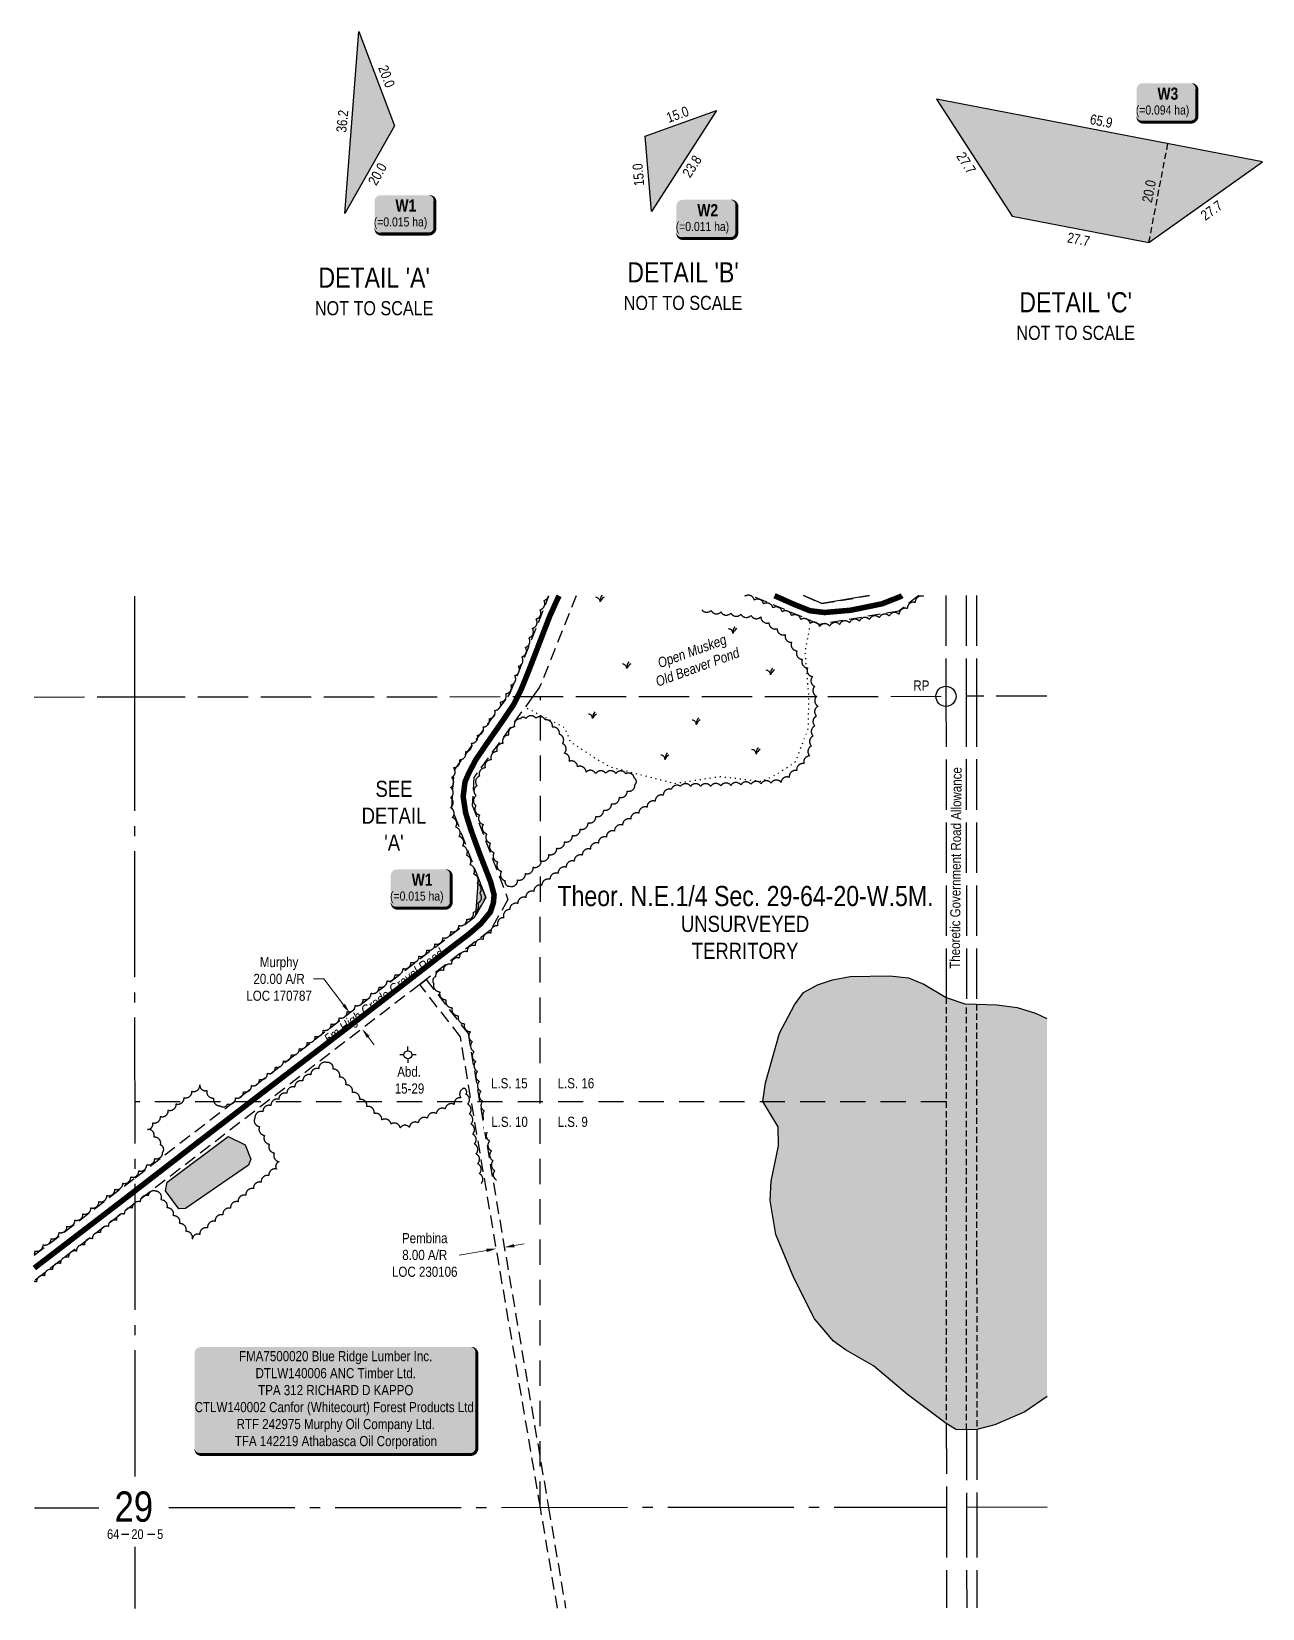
# Model space of a CAD drawing. Extents: x 500677 to 504341, y 6046153 to 6048335.
# Drawn here: x 500677 to 501898, y 6046524 to 6048088 of the extents above; entities that cross this region are included whole.
import ezdxf
from ezdxf.enums import TextEntityAlignment as Align

# ---------------------------------------------------------------- set-up
doc = ezdxf.new("R2010")
doc.units = 0
doc.header["$LTSCALE"] = 5
for name, pattern in [('0', [1, 1, 0]), ('foc-ACCESSROAD', [3.75, 2.5, -1.25]), ('foc-LSD', [8, 5, -3]), ('foc-QUARTERLINE', [33, 25, -3, 2, -3]), ('foc-TIELINE', [1.875, 1.25, -0.625]), ('foc-TOPO', [1, 0.2, -0.8]), ('foc-TRAV', [1.875, 1.25, -0.625]), ('foc-UNSURVEYED', [12.5, 10, -2.5])]:
    doc.linetypes.add(name, pattern=pattern)
for name, color, linetype in [('10', 1, 'Continuous'), ('35', 37, 'Continuous'), ('9', 3, 'Continuous'), ('AS-ROADS', 254, 'Continuous'), ('AS-SURFACE IMPACT', 7, 'Continuous'), ('C-AR', 13, 'foc-ACCESSROAD'), ('C-RW', 13, 'Continuous'), ('C-SYMBOL', 7, 'Continuous'), ('DETAIL-T', 7, 'Continuous'), ('F-AR', 190, 'foc-ACCESSROAD'), ('F-WS-S', 190, 'Continuous'), ('L-QSEC', 8, 'foc-QUARTERLINE'), ('L-ROAD-T', 7, 'Continuous'), ('L-SECLBL', 7, 'Continuous'), ('L-SECTION-LSD', 7, 'foc-LSD'), ('L-UNS-T', 3, 'Continuous'), ('L-USEC', 7, 'foc-UNSURVEYED'), ('L-WATER-DASH', 7, 'foc-TRAV'), ('P-TEMP-BLOCKS', 250, 'Continuous'), ('P-TEMP-H', 41, 'Continuous'), ('P-TEMP_WORKSPACE', 46, 'Continuous'), ('R- CONC', 8, 'Continuous'), ('T-BUSH', 110, '0'), ('T-GENERAL', 48, 'foc-TOPO'), ('T-LOW-AREA', 48, 'foc-TOPO'), ('T-TIE', 201, 'foc-TIELINE'), ('T-WATER', 160, 'Continuous'), ('T-WATER-H', 133, 'Continuous')]:
    doc.layers.add(name, color=color, linetype=linetype)
for name, color, linetype, lineweight in [('AS-GENERAL', 48, 'Continuous', 18), ('C-AR-T', 13, 'Continuous', 9), ('F-AR-T', 190, 'Continuous', 9), ('P-TEMP-T', 46, 'Continuous', 18), ('T-TIE-T', 201, 'Continuous', 18)]:
    doc.layers.add(name, color=color, linetype=linetype, lineweight=lineweight)
doc.styles.add('100L', font='ARIALN.TTF', dxfattribs={"height": 11})
doc.styles.add('175L', font='ARIALN.TTF', dxfattribs={"height": 20})
doc.styles.add('80', font='ARIALN.TTF', dxfattribs={"height": 10})
doc.styles.add('80CG', font='ARIALN.TTF', dxfattribs={"height": 10})
doc.styles.add('80L', font='ARIALN.TTF', dxfattribs={"height": 10})
doc.styles.add('80LS', font='ARIALNI.TTF', dxfattribs={"height": 10})
doc.styles.add('BOLD', font='ARIALNB.TTF')
doc.styles.add('SIMPLEX', font='ARIALN.TTF')
doc.dimstyles.new('Compass 5 000', dxfattribs={"dimscale": 5, "dimtxt": 9, "dimasz": 2, "dimexe": 0.2, "dimexo": 0.0625, "dimgap": 0.5, "dimtad": 0, "dimtih": 1, "dimtoh": 1, "dimzin": 0, "dimdsep": 46, "dimtxsty": '80CG', "dimcen": 0.1, "dimse1": 1, "dimse2": 1, "dimclrd": 256, "dimclrt": 256, "dimaunit": 1, "dimadec": 4, "dimazin": 0, "dimtfac": 0.06, "dimtofl": 0, "dimtmove": 0, "dimatfit": 1, "dimfxl": 0.2, "dimtolj": 1, "dimtzin": 0, "dimlwd": -1, "dimarcsym": 0})

msp = doc.modelspace()

# ---------------------------------------------------------------- texts
at = {"layer": 'AS-GENERAL', "style": '80LS'}
msp.add_text('5m High Grade Gravel Road', height=9.994779900000024, rotation=37.44159898921105, dxfattribs=at).set_placement((501027.1078141924, 6047130.552606517), align=Align.MIDDLE)
at = {"layer": 'AS-GENERAL', "insert": (501285.9945689178, 6047462.277615381), "char_height": 9.99477990000002, "attachment_point": 1, "rotation": 19.999999999999996, "style": '80LS'}
msp.add_mtext_dynamic_manual_height_columns('\\pi11.241;Open Muskeg\\P\\pi2.9916;Old Beaver Pond', width=92.6977268003975, gutter_width=50, heights=[0], dxfattribs=at)
at = {"layer": 'C-SYMBOL', "color": 3, "style": '175L'}
msp.add_text('Theor. N.E.1/4 Sec. 29-64-20-W.5M.', height=20.00000000000017, dxfattribs=at).set_placement((501384.824013208, 6047214.722292936), align=Align.BOTTOM_CENTER)
at = {"layer": 'DETAIL-T', "color": 3, "attachment_point": 5, "style": '80CG'}
for s, insert, char_height, width in [("DETAIL 'A'\\P{\\H0.7x;NOT TO SCALE}", (501016.4795819903, 6047830.26083413), 19.98948, 116.9133688845839), ("DETAIL 'B'\\P{\\H0.7x;NOT TO SCALE}", (501322.861828504, 6047835.502960113), 19.98948, 116.9133688845839), ("DETAIL 'C'\\P{\\H0.7x;NOT TO SCALE}", (501712.3801793822, 6047805.820317187), 19.98948, 116.9133688845839), ("SEE\\PDETAIL\\P'A'", (501036.0906636735, 6047310.369161075), 15.99158399999999, 63.60265290957705)]:
    msp.add_mtext(s, dxfattribs=dict(at, insert=insert, char_height=char_height, width=width))
at = {"layer": 'F-WS-S', "insert": (501044.6128280777, 6047061.484424753), "char_height": 9.994720000000079, "attachment_point": 1, "style": '80L'}
msp.add_mtext_dynamic_manual_height_columns('\\pi-5.2399;Abd.\\P\\pi-7.7216;15-29', width=12.09349697967991, gutter_width=50, heights=[0], dxfattribs=at)
at = {"layer": 'L-ROAD-T', "style": '80L'}
msp.add_text('Theoretic Government Road Allowance', height=10.00000000000008, rotation=89.47936951678804, dxfattribs=at).set_placement((501593.4023508424, 6047258.561889878), align=Align.MIDDLE_CENTER)
at = {"layer": 'L-UNS-T', "color": 3, "insert": (501384.4643058003, 6047189.623152144), "char_height": 16.00000000000009, "attachment_point": 5, "style": '80L'}
msp.add_mtext_dynamic_manual_height_columns('UNSURVEYED TERRITORY', width=126.4137517053206, gutter_width=47.5, heights=[0], dxfattribs=at)
at = {"layer": 'P-TEMP-T', "style": '80L'}
for s, height, rotation, p in [('20.0', 9.994739999999998, 290.6853999999968, (501028.8437320564, 6048043.615806431)), ('36.2', 9.994739999999998, 84.51459273189016, (500984.8405826383, 6047999.169107575)), ('15.0', 9.99474, 19.83110000001122, (501317.4423911797, 6048005.884270558)), ('65.9', 9.99474, 349.1440000000094, (501737.7972626486, 6047999.312354024)), ('23.8', 9.99474, 57.27260000000428, (501331.7315684011, 6047954.465468845)), ('27.7', 9.99474, 302.8510000000062, (501603.8352851372, 6047957.769940638)), ('20.0', 9.994739999999998, 60.3471000000088, (501019.6916076944, 6047946.75825765)), ('15.0', 9.99474, 94.71419999999911, (501278.5253674934, 6047946.062328436)), ('27.7', 9.99474, 35.43089999999128, (501847.165807303, 6047910.753368151)), ('27.7', 9.99474, 349.1440000000094, (501715.2921604952, 6047882.014648962))]:
    msp.add_text(s, height=height, rotation=rotation, dxfattribs=at).set_placement(p, align=Align.MIDDLE)
at = {"layer": 'T-TIE-T', "style": '80L'}
msp.add_text('20.0', height=9.99474, rotation=79.14400000000103, dxfattribs=at).set_placement((501785.1237477091, 6047929.684057083), align=Align.MIDDLE)

# ---------------------------------------------------------------- blocks, each defined once
blk = doc.blocks.new('L-SECLBL')
at = {"layer": '9', "color": 7}
for p, q in [((-5.082139060913505, -27.83004804289613), (-12.28857354467345, -27.83004804289613)), ((20.70431141927111, -27.83004804289613), (13.49787693551116, -27.83004804289613))]:
    blk.add_line(p, q, dxfattribs=at)
at = {"layer": '10', "color": 2, "style": 'SIMPLEX'}
blk.add_attdef('SEC', text='', height=30, dxfattribs=at).set_placement((0, 0), align=Align.MIDDLE)
at = {"layer": '10', "color": 5, "style": '80L'}
blk.add_attdef('TWP', text='', height=9.5, dxfattribs=at).set_placement((-14.43410290347765, -27.36845155570791), align=Align.MIDDLE_RIGHT)
blk.add_attdef('RGE', text='', height=9.5, dxfattribs=at).set_placement((3.622123863462547, -27.36845155570791), align=Align.MIDDLE_CENTER)
blk.add_attdef('MER', text='', height=9.5, dxfattribs=at).set_placement((23.16775162027989, -27.36845155570791), align=Align.MIDDLE_LEFT)
blk = doc.blocks.new('MUSK')
at = {"layer": 'T-GENERAL', "linetype": 'Continuous'}
for centre, radius, start, end in [((-0.8552348174525832, 0.03298255978506859), 0.8558705756317162, 357.7914540072421, 88.28967234471662), ((1.858568947667663, 0.152382358736304), 1.864805329382717, 140.7320444713587, 184.6871443744655), ((1.91339640212027, -0.8037464017165803), 2.075353962563724, 122.4427060075816, 157.2145420303476)]:
    blk.add_arc(centre, radius, start, end, dxfattribs=at)
blk = doc.blocks.new('*D378')
at = {"layer": 'C-AR-T', "transparency": 16777216}
for p, q in [((500966.4355179891, 6047148.444264454), (500956.4355179891, 6047148.444264453)), ((500986.1367570097, 6047122.801438883), (500966.4355179891, 6047148.444264454)), ((501010.5071191275, 6047091.081355479), (501016.5995606971, 6047083.151528511))]:
    blk.add_line(p, q, dxfattribs=at)
for points in [[(500987.4583948371, 6047123.81684581), (500984.8151191818, 6047121.786031954), (500992.2291985792, 6047114.871611916)], [(501011.828756955, 6047092.096762407), (501009.1854812996, 6047090.06594855), (501004.4146775585, 6047099.011182445)]]:
    blk.add_solid(points, dxfattribs=at)
at = {"layer": 'C-AR-T', "transparency": 16777216, "insert": (500922.1346994345, 6047148.444264454), "char_height": 10, "attachment_point": 5, "style": '80CG'}
blk.add_mtext('\\A1;Murphy\\P20.00 A/R\\PLOC 170787', dxfattribs=at)
blk = doc.blocks.new('*D380')
at = {"layer": 'F-AR-T', "transparency": 16777216}
for p, q in [((501155.4580696813, 6046883.947972255), (501165.3166214899, 6046885.623966359)), ((501127.8519495245, 6046879.254818987), (501100.9397326788, 6046874.679632119))]:
    blk.add_line(p, q, dxfattribs=at)
for points in [[(501155.1787373305, 6046885.591064224), (501155.7374020321, 6046882.304880287), (501145.5995178727, 6046882.27197815)], [(501127.5726171737, 6046880.897910956), (501128.1312818753, 6046877.611727019), (501137.7105013331, 6046880.930813092)]]:
    blk.add_solid(points, dxfattribs=at)
at = {"layer": 'F-AR-T', "transparency": 16777216, "insert": (501066.6389141247, 6046874.679632119), "char_height": 10, "attachment_point": 5, "style": '80CG'}
blk.add_mtext('\\A1;Pembina\\P8.00 A/R\\PLOC 230106', dxfattribs=at)
blk = doc.blocks.new('Gabd')
for p, q in [((-0.8077887898243716, 0), (-1.615577579648743, 0)), ((0, 0.8077887898252811), (0, 1.615577579648743)), ((1.615577579648743, 0), (0.8077887898243716, 0)), ((0, -0.8077887898252811), (0, -1.615577579648743))]:
    blk.add_line(p, q)
blk.add_circle((0, 0), 0.8)
blk = doc.blocks.new('*U381')
h = blk.add_hatch(color=255)
edge = h.paths.add_edge_path()
edge.add_line((-134, -54), (134, -54))
edge.add_arc((134, -48), 6, 270, 360)
edge.add_line((140, -48), (140, 46.5))
edge.add_arc((134, 46.5), 6, 0, 90)
edge.add_line((134, 52.5), (-134, 52.5))
edge.add_arc((-134, 46.5), 6, 90, 180)
edge.add_line((-140, 46.5), (-140, -48))
edge.add_arc((-134, -48), 6, 180, 270)
at = {"color": 44, "flags": 128}
blk.add_lwpolyline([(-134, -54, 3, 3, 0), (134, -54, 3, 3, 0.414213562373095), (140, -48, 3, 3, 0), (140, 46.5, 3, 0, 0.414213562373095), (134, 52.5, 0, 0, 0), (-134, 52.5, 0, 0, 0.414213562373095), (-140, 46.5, 0, 0, 0), (-140, -48, 0, 3, 0.414213562373095)], format="xyseb", close=True, dxfattribs=at)
at = {"color": 44, "style": '80'}
blk.add_attdef('ENTER_TEXT_001', (-35.98567530695772, -4.996589358799454), '', height=10, dxfattribs=at)
blk = doc.blocks.new('RP')
at = {"layer": '35', "color": 3}
blk.add_circle((0, 0), 10, dxfattribs=at)
at = {"layer": '35', "color": 3, "style": '80'}
blk.add_attdef('RP_001', (-32.36089367917796, 5.754369554757101), '', height=10, dxfattribs=at)
blk = doc.blocks.new('*U392')
h = blk.add_hatch(color=191)
edge = h.paths.add_edge_path()
edge.add_line((-23.99999999999998, -20), (23.99999999999998, -20))
edge.add_arc((23.99999999999998, -14), 6, 270, 360)
edge.add_line((29.99999999999998, -14), (29.99999999999998, 12.5))
edge.add_arc((23.99999999999998, 12.5), 6, 0, 90)
edge.add_line((23.99999999999998, 18.5), (-23.99999999999998, 18.5))
edge.add_arc((-23.99999999999998, 12.5), 6, 90, 180)
edge.add_line((-29.99999999999998, 12.5), (-29.99999999999998, -14))
edge.add_arc((-23.99999999999998, -14), 6, 180, 270)
at = {"color": 250, "flags": 128}
blk.add_lwpolyline([(-23.99999999999998, -20, 3, 3, 0), (23.99999999999998, -20, 3, 3, 0.414213562373095), (29.99999999999998, -14, 3, 3, 0), (29.99999999999998, 12.5, 3, 0, 0.414213562373095), (23.99999999999998, 18.5, 0, 0, 0), (-23.99999999999998, 18.5, 0, 0, 0.414213562373095), (-29.99999999999998, 12.5, 0, 0, 0), (-29.99999999999998, -14, 0, 3, 0.414213562373095)], format="xyseb", close=True, dxfattribs=at)
at = {"flags": 128}
blk.add_lwpolyline([(-20.16566830477005, -11.32167553424303, 0, 7.499999999999999, 0), (-3.398394867633905e-15, 0, 0, 0, 0)], format="xyseb", dxfattribs=at)
at = {"color": 250}
for tag, p, height, style in [('TEMP_AREA_W1_001', (-9.212824010914055, 2.244292974654144), 12, 'BOLD'), ('ENTER_TEXT_001', (-30.65893587994544, -12.47010782646594), 9, '80')]:
    blk.add_attdef(tag, p, '', height=height, dxfattribs=dict(at, style=style))

# ---------------------------------------------------------------- dimensions: what is measured, and where the dimension line sits
at = {"layer": 'C-AR-T'}
dim = msp.add_linear_dim(base=(500992.2291985792, 6047114.871611916), p1=(501005.2496065153, 6047099.652653678), p2=(500993.064127536, 6047115.513083149), angle=127.53487063444275, text='Murphy\\P20.00 A/R\\PLOC 170787', dimstyle='Compass 5 000', dxfattribs=at)
dim.commit()
dim.dimension.update_dxf_attribs({"geometry": '*D378', "text_midpoint": (500922.1346994345, 6047148.444264454), "dimtype": 161})
at = {"layer": 'F-AR-T'}
dim = msp.add_linear_dim(base=(501137.7105013331, 6046880.930813092), p1=(501128.3110549241, 6046983.966373856), p2=(501120.4220383844, 6046982.625208798), angle=189.64827293579273, text='Pembina\\P8.00 A/R\\PLOC 230106', dimstyle='Compass 5 000', dxfattribs=at)
dim.commit()
dim.dimension.update_dxf_attribs({"geometry": '*D380', "text_midpoint": (501066.6389141247, 6046874.679632119), "dimtype": 161})

# ---------------------------------------------------------------- hatches: boundary and pattern name
at = {"layer": 'P-TEMP-H'}
h = msp.add_hatch(color=256, dxfattribs=at)
h.dxf.hatch_style = 1
h.paths.add_polyline_path([(501036.6748951937, 6047994.580451789), (500987.2265267005, 6047907.722282224), (501001.3698585232, 6048088.084661063)])
h = msp.add_hatch(color=256, dxfattribs=at)
h.dxf.hatch_style = 1
h.paths.add_polyline_path([(501649.3124158697, 6047904.844637616), (501785.036739549, 6047878.816403287), (501897.7065692076, 6047958.978073137), (501574.311363381, 6048020.996479083)])
h = msp.add_hatch(color=256, dxfattribs=at)
h.dxf.hatch_style = 1
h.paths.add_polyline_path([(501285.4059793669, 6047984.237228861), (501355.9211316773, 6048009.667473668), (501291.5666130068, 6047909.530263649)])
h = msp.add_hatch(color=256, dxfattribs=at)
h.dxf.hatch_style = 1
h.paths.add_polyline_path([(501127.1393164347, 6047229.101122175), (501117.249642736, 6047211.729488263), (501120.0783091005, 6047247.801964031)])
at = {"layer": 'T-WATER-H'}
h = msp.add_hatch(color=256, dxfattribs=at)
h.dxf.hatch_style = 1
h.paths.add_polyline_path([(501683.9956502846, 6046734.505151219), (501683.8190963268, 6047109.079977972), (501672.5404971619, 6047114.679897995), (501654.3301642684, 6047120.233142825), (501634.0255098366, 6047122.887021333), (501614.0414459125, 6047123.454174603), (501602.3441644634, 6047123.785966145), (501583.8614142953, 6047129.954018336), (501561.8814069204, 6047143.36210371), (501546.5365080897, 6047149.534189019), (501527.9814590231, 6047151.491358781), (501488.6633001731, 6047150.736002779), (501471.1314117612, 6047147.494077369), (501456.3073255417, 6047142.657293065), (501442.4634151294, 6047134.962209642), (501433.5141692323, 6047122.6556492), (501418.7414052247, 6047094.752902234), (501404.6711299889, 6047045.44465904), (501402.0553832078, 6047026.975001195), (501417.4102919973, 6047001.701850055), (501417.4824543793, 6046982.839554009), (501410.1544911244, 6046947.776163314), (501409.2023220548, 6046928.767851236), (501414.9534157559, 6046895.055951803), (501432.649292963, 6046852.166924166), (501453.2441964548, 6046811.45828592), (501472.0711491941, 6046789.370918402), (501484.0923280251, 6046780.669867826), (501511.9593824351, 6046764.819694224), (501545.6451150187, 6046736.217135559), (501584.0611599954, 6046707.523109411), (501594.1373057748, 6046701.278955254), (501614.2391941592, 6046701.609870432), (501632.2302368068, 6046706.166208788), (501662.1032714119, 6046718.978195101)])
h = msp.add_hatch(color=256, dxfattribs=at)
h.dxf.hatch_style = 1
h.paths.add_polyline_path([(500811.1982588024, 6046946.930967253), (500871.7317642369, 6046992.145231408), (500888.4416345192, 6046984.110661459), (500894.2742508865, 6046969.774432693), (500891.7520512869, 6046963.945386014), (500829.326776979, 6046920.779162328), (500822.5482761745, 6046920.621624952), (500809.3064899289, 6046938.423730576)])

# ---------------------------------------------------------------- linework, layer by layer
at = {"layer": 'AS-ROADS', "flags": 128}
for points, const_width in [([(500679.3145498856, 6046861.725983275), (500767.6180000002, 6046929.338000005), (500839.8190000003, 6046985.135000025), (500917.7880000002, 6047044.939000017), (500997.989, 6047106.249999996), (501072.7640000003, 6047164.117000001), (501089.53, 6047176.994000021), (501110.967, 6047193.415999996), (501122.3420000002, 6047203.351000001), (501131.749, 6047214.873), (501134.6980000002, 6047223.711000025), (501135.4510000002, 6047231.794000021), (501132.089, 6047244.546000021), (501121.071, 6047272.765000004), (501112.6050000002, 6047295.859000025), (501107.2260000003, 6047313.137), (501104.772, 6047329.281000005), (501106.6000000015, 6047343.998000001), (501110.2700000003, 6047352.394000021), (501116.8520000002, 6047365.075), (501125.8940000013, 6047378.601), (501144.4050000003, 6047405.151), (501154.8710000002, 6047420.703), (501162.148, 6047435.221), (501168.934, 6047451.831000021), (501190.6030000002, 6047508.119000025), (501198.9660000002, 6047526.607000017), (501199.9830667413, 6047528.426603498)], 5.497128945000029), ([(500679.3145498857, 6046861.725983276), (500767.6180000002, 6046929.338000005), (500839.8190000002, 6046985.135000025), (500917.7880000002, 6047044.939000018), (500997.989, 6047106.249999997), (501072.7640000002, 6047164.117000001), (501089.53, 6047176.994000022), (501110.967, 6047193.415999997), (501122.3420000002, 6047203.351000002), (501131.749, 6047214.873), (501134.6980000001, 6047223.711000025), (501135.4510000002, 6047231.794000022), (501132.089, 6047244.546000021), (501121.071, 6047272.765000004), (501112.6050000002, 6047295.859000025), (501107.2260000002, 6047313.137), (501104.772, 6047329.281000005), (501106.6000000014, 6047343.998000002), (501110.2700000002, 6047352.394000021), (501116.8520000002, 6047365.075), (501125.8940000013, 6047378.601), (501144.4050000002, 6047405.151), (501154.8710000002, 6047420.703), (501162.148, 6047435.221), (501168.934, 6047451.831000021), (501190.6030000002, 6047508.119000025), (501198.9660000002, 6047526.607000018), (501199.9830667408, 6047528.426603498)], 5.497128945000031), ([(501413.6134143614, 6047528.589622133), (501432.4890000002, 6047520.195000025), (501448.865, 6047513.63000002), (501463.3590000002, 6047511.906000002), (501489.1480000002, 6047514.146), (501520.1350000002, 6047520.489), (501538.802, 6047527.77200002), (501540.1306559613, 6047528.686165852)], 5.497128945000031), ([(501413.6134143609, 6047528.589622133), (501432.4890000002, 6047520.195000025), (501448.865, 6047513.63000002), (501463.3590000002, 6047511.906000001), (501489.1480000002, 6047514.146), (501520.1350000002, 6047520.489), (501538.802, 6047527.77200002), (501540.1306559613, 6047528.686165852)], 5.497128945000029)]:
    msp.add_lwpolyline(points, dxfattribs=dict(at, const_width=const_width))
at = {"layer": 'C-AR'}
for points in [[(500679.3107975994, 6046874.45650928), (500779.2360652115, 6046951.23018222), (501116.434695324, 6047210.297998355), (501127.1393164347, 6047229.101122175), (501093.6322543566, 6047317.84345585), (501095.7064439637, 6047355.334450277), (501149.0814049199, 6047428.421919481), (501151.1238153981, 6047431.227158924), (501158.5601914358, 6047449.885938213), (501189.8589221879, 6047528.418877889)], [(500679.3107975993, 6046874.456509278), (500779.2360652115, 6046951.230182221), (501116.434695324, 6047210.297998355), (501127.1393164346, 6047229.101122176), (501093.6322543566, 6047317.843455851), (501095.7064439636, 6047355.334450278), (501149.0814049199, 6047428.421919481), (501151.123815398, 6047431.227158925), (501158.5601914357, 6047449.885938213), (501189.8589221879, 6047528.418877889)], [(501216.7685945639, 6047528.439412324), (501180.6051694584, 6047437.69995297), (501173.8495323556, 6047428.440456875), (501115.3410792241, 6047348.322616592), (501113.8271614704, 6047320.954588397), (501149.1651975934, 6047227.36354274), (501131.8182203281, 6047196.894616393), (501068.129284537, 6047147.960889593), (501061.7836482861, 6047143.086364524), (500779.2433521572, 6046926.017619037), (500679.3182286582, 6046849.244869751)], [(501216.7685945639, 6047528.439412324), (501180.6051694584, 6047437.69995297), (501173.8495323556, 6047428.440456875), (501115.3410792241, 6047348.322616592), (501113.8271614705, 6047320.954588397), (501149.1651975935, 6047227.363542739), (501131.8182203282, 6047196.894616393), (501068.1292845371, 6047147.960889593), (501061.7836482861, 6047143.086364524), (500779.2433521572, 6046926.017619037), (500679.3182286582, 6046849.244869752)], [(501556.8814378189, 6047528.698948164), (501537.035090698, 6047513.218212016), (501458.2581037803, 6047500.142607185), (501391.0140717683, 6047528.572376858)], [(501556.8814378196, 6047528.698948164), (501537.035090698, 6047513.218212015), (501458.2581037803, 6047500.142607184), (501391.0140717676, 6047528.572376858)], [(501442.2607512922, 6047528.611482557), (501460.7037600014, 6047520.814065676), (501507.9839356953, 6047528.661635093)], [(501442.2607512918, 6047528.611482557), (501460.7037600015, 6047520.814065676), (501507.9839356953, 6047528.661635093)]]:
    msp.add_lwpolyline(points, dxfattribs=at)
at = {"layer": 'C-RW'}
msp.add_lwpolyline([(501507.983935728, 6047528.661635093), (501460.7037600015, 6047520.814065658), (501442.2607512577, 6047528.611482557)], dxfattribs=at)
at = {"layer": 'F-AR'}
msp.add_lwpolyline([(501198.3137827394, 6046524.449672645), (501181.3278116739, 6046624.364569276), (501102.0068547444, 6047090.947213582), (501061.7831828211, 6047143.087865444), (501068.1280049791, 6047147.962990758), (501109.5616327162, 6047094.254915852), (501189.4434770817, 6046624.370988172), (501206.4295195157, 6046524.455834315)], dxfattribs=at)
at = {"layer": 'L-QSEC'}
for p, q in [((500779.0949029672, 6047428.157291663), (500779.0694970273, 6047528.105409638)), ((500779.3232493686, 6046655.148691508), (500779.095, 6047428.157999996)), ((500679.3846186259, 6046624.001077276), (500743.2602290381, 6046624.049717279)), ((500812.8085868063, 6046624.102676997), (501584.1000000003, 6046624.689999999)), ((501604.2258021354, 6046624.704361971), (501684.0473757001, 6046624.765110194)), ((500779.3619352804, 6046524.13159392), (500779.343893631, 6046585.233024361))]:
    msp.add_line(p, q, dxfattribs=at)
at = {"layer": 'L-SECTION-LSD', "flags": 128}
for points in [[(501181.0732589131, 6046624.938918949), (501181.4081578303, 6047428.464373833)], [(501583.927639943, 6047026.730736085), (500778.5707589129, 6047026.672918947)]]:
    msp.add_lwpolyline(points, dxfattribs=at)
at = {"layer": 'L-USEC'}
for p, q in [((501583.6879229037, 6047528.719403859), (501583.73565152, 6047428.771462796)), ((501603.7940961992, 6047528.734746628), (501603.8418250939, 6047428.786222322)), ((501613.8519803113, 6047528.742421673), (501613.8997092172, 6047428.793873807)), ((501583.73565152, 6047428.771462796), (501583.8783521713, 6047129.943686013)), ((501683.6683757753, 6047428.846949995), (501603.8418250937, 6047428.786222322)), ((501603.8418250938, 6047428.786222322), (501603.9874955779, 6047123.739353316)), ((501613.8997092173, 6047428.793873808), (501614.0455195931, 6047123.454059054)), ((501584.0800782796, 6046707.511385813), (501584.1196283659, 6046624.690009373)), ((501604.1891560846, 6046701.444427759), (501604.2258021337, 6046624.704361971)), ((501614.2469639176, 6046701.611838169), (501614.2836862557, 6046624.712016528)), ((501584.1196283659, 6046624.690009373), (501584.1673795697, 6046524.694767936)), ((501604.2258021337, 6046624.704361971), (501604.2735556063, 6046524.704369359)), ((501614.2836862555, 6046624.712016527), (501614.3314410901, 6046524.70917232))]:
    msp.add_line(p, q, dxfattribs=at)
at = {"layer": 'L-USEC', "flags": 128}
msp.add_lwpolyline([(500679.1476181471, 6047428.081702035), (500779.095, 6047428.157999996)], dxfattribs=at)
at = {"layer": 'L-USEC'}
msp.add_lwpolyline([(500779.0949029672, 6047428.157291663), (500779.0949029672, 6047428.157291663), (500779.0949029672, 6047428.157291663), (501583.7214126933, 6047428.771456001)], dxfattribs=at)
at = {"layer": 'L-WATER-DASH'}
for p, q in [((501583.8614142953, 6047129.954018336), (501584.0800782796, 6046707.511385813)), ((501604.1891560846, 6046701.444427759), (501603.9874955779, 6047123.739353316)), ((501614.0455195931, 6047123.454059054), (501614.2469639176, 6046701.611838169))]:
    msp.add_line(p, q, dxfattribs=at)
at = {"layer": 'P-TEMP_WORKSPACE', "flags": 128}
for points in [[(501036.6748951937, 6047994.580451789), (500987.2265267005, 6047907.722282224), (501001.3698585232, 6048088.084661063), (501036.6748951937, 6047994.580451793)], [(501127.1393164347, 6047229.101122175), (501117.249642736, 6047211.729488263), (501120.0783091005, 6047247.801964031), (501127.1393164346, 6047229.101122176)]]:
    msp.add_lwpolyline(points, dxfattribs=at)
for points in [[(501649.3124158697, 6047904.844637616), (501785.036739549, 6047878.816403287), (501897.7065692076, 6047958.978073137), (501574.311363381, 6048020.996479083)], [(501285.4059793669, 6047984.237228861), (501355.9211316773, 6048009.667473668), (501291.5666130068, 6047909.530263649)]]:
    msp.add_lwpolyline(points, close=True, dxfattribs=at)
at = {"layer": 'T-BUSH', "flags": 128}
for points in [[(500679.3104845527, 6046875.518594811, 0.138571750267824), (500680.0758375986, 6046878.746934623, 0.52056705), (500688.0114273021, 6046884.823285605, 0.52056705), (500695.9230592867, 6046890.930779749, 0.52056705), (500703.8312751586, 6046897.042714531, 0.52056705), (500711.7394910301, 6046903.154649328, 0.52056705), (500719.6477069021, 6046909.266584122, 0.52056705), (500727.5559227737, 6046915.378518923, 0.52056705), (500735.4641386453, 6046921.490453742, 0.52056705), (500743.3723545172, 6046927.602388516, 0.52056705), (500751.2805703889, 6046933.714323338, 0.52056705), (500759.1887862604, 6046939.826258115, 0.52056705), (500767.0970021323, 6046945.93819293, 0.52056705), (500775.0052180038, 6046952.050127711, 0.52056705), (500782.9134338758, 6046958.162062529, 0.52056705), (500790.8216497475, 6046964.273997304, 0.52056705), (500798.7298656189, 6046970.385932107, 0.52056705), (500806.6380814909, 6046976.497866905, 0.52056705), (500804.4875145106, 6046983.877038133, 0.52056705), (500798.1559190105, 6046991.608747656, 0.52056705), (500791.7361167427, 6046999.269150019, 0.52056705), (500796.6636847769, 6047005.802427981, 0.52056705), (500804.4649799138, 6047012.050261182, 0.52056705), (500812.2662750507, 6047018.298094361, 0.52056705), (500820.0675701876, 6047024.545927519, 0.52056705), (500827.8688653243, 6047030.793760698, 0.52056705), (500835.6701604612, 6047037.041593875, 0.52056705), (500843.4714555981, 6047043.289427076, 0.52056705), (500850.6001143383, 6047037.860129371, 0.52056705), (500857.2035290538, 6047030.367538654, 0.52056705), (500863.6135634861, 6047022.698960958, 0.52056705), (500871.0451643936, 6047024.410485629, 0.52056705), (500878.9556801487, 6047030.519443476, 0.52056705), (500886.8661959043, 6047036.628401304, 0.52056705), (500894.7767116597, 6047042.737359106, 0.52056705), (500902.6872274148, 6047048.846316934, 0.52056705), (500910.5977431705, 6047054.95527476, 0.52056705), (500918.5082589258, 6047061.064232607, 0.52056705), (500926.418774681, 6047067.173190438, 0.52056705), (500934.3292904363, 6047073.282148245, 0.52056705), (500942.2398061919, 6047079.391106074, 0.52056705), (500950.1503219473, 6047085.500063899, 0.52056705), (500958.0608377025, 6047091.609021728, 0.52056705), (500965.971353458, 6047097.717979574, 0.52056705), (500973.8818692134, 6047103.826937403, 0.52056705), (500981.7923849685, 6047109.935895207, 0.52056705), (500989.702900724, 6047116.044853032, 0.52056705), (500997.6134164796, 6047122.153810858, 0.52056705), (501005.5239322349, 6047128.262768706, 0.52056705), (501013.4364051333, 6047134.369190876, 0.52056705), (501021.3500122615, 6047140.474143577, 0.52056705), (501029.2636193896, 6047146.579096274, 0.52056705), (501037.1772265176, 6047152.684048973, 0.52056705), (501045.0908336458, 6047158.789001678, 0.52056705), (501053.0044407739, 6047164.893954377, 0.52056705), (501060.918047902, 6047170.998907077, 0.52056705), (501068.8316550303, 6047177.103859778, 0.52056705), (501076.7452621584, 6047183.208812474, 0.52056705), (501084.6588692866, 6047189.313765176, 0.52056705), (501092.5724764147, 6047195.418717878, 0.52056705), (501100.4860835428, 6047201.523670578, 0.52056705), (501108.3996906709, 6047207.6286233, 0.52056705), (501115.0472944597, 6047214.827052881, 0.52056705), (501119.3768324658, 6047223.761445079, 0.52056705), (501121.316984774, 6047233.514074805, 0.52056705), (501118.678613326, 6047243.077300451, 0.52056705), (501115.0927531004, 6047252.406675098, 0.52056705), (501111.5068928748, 6047261.736049784, 0.52056705), (501107.9210326493, 6047271.065424434, 0.52056705), (501104.3351724236, 6047280.394799103, 0.52056705), (501100.749312198, 6047289.724173769, 0.52056705), (501097.2713206779, 6047299.094055424, 0.52056705), (501094.0369685378, 6047308.533938735, 0.52056705), (501092.2571073467, 6047318.368963865, 0.52056705), (501092.2902532093, 6047328.358100151, 0.52056705), (501092.3845583176, 6047338.352435116, 0.52056705), (501093.1038454246, 6047348.3166059, 0.52056705), (501095.1515037559, 6047358.080388232, 0.52056705), (501101.3458177276, 6047365.924245675, 0.52056705), (501107.2187838501, 6047374.009590907, 0.52056705), (501113.0299249204, 6047382.141396658, 0.52056705), (501118.8410659907, 6047390.273202384, 0.52056705), (501124.6522070607, 6047398.405008132, 0.52056705), (501130.463348131, 6047406.536813901, 0.52056705), (501136.11788129, 6047414.776295692, 0.52056705), (501141.6301163493, 6047423.113614782, 0.52056705), (501147.1423514087, 6047431.450933886, 0.52056705), (501152.2494362101, 6047439.998933216, 0.52056705), (501155.9090560492, 6047449.299621792, 0.52056705), (501159.5225111062, 6047458.617909966, 0.52056705), (501162.9832713073, 6047467.994410576, 0.52056705), (501166.4440315083, 6047477.370911209, 0.52056705), (501169.9047917103, 6047486.747411839, 0.52056705), (501173.3655519103, 6047496.123912469, 0.52056705), (501177.0993002614, 6047505.39323514, 0.52056705), (501180.9422499356, 6047514.619684261, 0.52056705), (501184.7851996094, 6047523.846133344, 0.289006245197436), (501189.4175619527, 6047528.418541094, 0.289006245197436)], [(501561.168806507, 6047528.702219801, 0.02944870701664075), (501561.1618186401, 6047527.984247144, 0.52056705), (501553.2661008677, 6047521.856175167, 0.52056705), (501545.3703830951, 6047515.728103195, 0.52056705), (501537.2550469315, 6047510.100547973, 0.52056705), (501527.3992507287, 6047508.439552348, 0.52056705), (501517.5434545257, 6047506.778556732, 0.52056705), (501507.6876583227, 6047505.117561107, 0.52056705), (501497.8318621196, 6047503.45656551, 0.52056705), (501487.9760659166, 6047501.795569886, 0.52056705), (501478.1202697136, 6047500.134574261, 0.52056705), (501468.2644735106, 6047498.473578623, 0.52056705), (501458.3779293192, 6047498.036302334, 0.52056705), (501448.9484701422, 6047501.097191458, 0.52056705), (501439.7274510547, 6047504.953152065, 0.52056705), (501430.506431967, 6047508.809112679, 0.52056705), (501421.2854128793, 6047512.66507329, 0.52056705), (501412.0643937913, 6047516.521033902, 0.52056705), (501402.8433747036, 6047520.376994533, 0.52056705), (501393.6223556161, 6047524.23295512, 0.52056705), (501384.4013365284, 6047528.088915751, 0.0202660865226877), (501384.2764872481, 6047528.567235493, 0.0202660865226877)], [(501341.5239665892, 6047514.511964738, 0.4468141633440005), (501350.5972722755, 6047513.978941583, 0.52056705), (501360.4667210149, 6047512.432427769, 0.52056705), (501370.3984459624, 6047511.311506354, 0.52056705), (501380.3301709096, 6047510.190584936, 0.52056705), (501390.2618958571, 6047509.069663526, 0.52056705), (501400.0724357647, 6047507.63782274, 0.52056705), (501408.1431041061, 6047501.742066829, 0.52056705), (501416.2137724476, 6047495.846310936, 0.52056705), (501424.2844407891, 6047489.950555022, 0.52056705), (501430.524924943, 6047482.345224716, 0.52056705), (501435.8576630825, 6047473.891969174, 0.52056705), (501441.1904012217, 6047465.43871364, 0.52056705), (501446.5231393615, 6047456.985458104, 0.52056705), (501451.4249690985, 6047448.359454717, 0.52056705), (501453.4082294622, 6047438.563419626, 0.52056705), (501455.3914898255, 6047428.767384553, 0.52056705), (501456.9128552574, 6047418.963856487, 0.52056705), (501455.2483821124, 6047409.108646961, 0.52056705), (501453.583908969, 6047399.253437451, 0.52056705), (501451.9194358227, 6047389.398227969, 0.52056705), (501450.2549626781, 6047379.54301844, 0.52056705), (501448.5904895343, 6047369.687808958, 0.52056705), (501442.9685346279, 6047361.96484236, 0.52056705), (501435.6535688195, 6047355.154049419, 0.52056705), (501428.3386030124, 6047348.343256499, 0.52056705), (501420.1999283564, 6047343.435040098, 0.52056705), (501410.2278675335, 6047342.761520836, 0.52056705), (501400.2558067103, 6047342.088001557, 0.52056705), (501390.27781672, 6047341.512523988, 0.52056705), (501380.2972660051, 6047340.979389196, 0.52056705), (501370.3167152908, 6047340.446254429, 0.52056705), (501360.3361645759, 6047339.91311966, 0.52056705), (501350.3518988908, 6047339.519176292, 0.52056705), (501340.3571189909, 6047339.519176292, 0.52056705), (501330.3623390906, 6047339.519176292, 0.52056705), (501320.3675591908, 6047339.519176292, 0.52056705), (501311.3458665914, 6047336.543266607, 0.52056705), (501303.2819459431, 6047330.638284915, 0.52056705), (501295.2180252946, 6047324.733303182, 0.52056705), (501287.1541046458, 6047318.828321471, 0.52056705), (501279.0901839975, 6047312.923339774, 0.52056705), (501271.0262633488, 6047307.018358041, 0.52056705), (501262.9623427005, 6047301.113376333, 0.52056705), (501254.9308025842, 6047295.164647526, 0.52056705), (501246.9278352803, 6047289.177315911, 0.52056705), (501238.9248679761, 6047283.189984322, 0.52056705), (501230.921900672, 6047277.202652731, 0.52056705), (501222.9189333678, 6047271.215321144, 0.52056705), (501214.9159660636, 6047265.227989552, 0.52056705), (501206.9129987594, 6047259.240657981, 0.52056705), (501198.9100314552, 6047253.253326391, 0.52056705), (501190.9070641508, 6047247.2659948, 0.52056705), (501182.9040968466, 6047241.278663185, 0.52056705), (501174.9011295425, 6047235.291331596, 0.52056705), (501166.8981622384, 6047229.304000009, 0.52056705), (501158.8951949342, 6047223.316668418, 0.52056705), (501150.9428756923, 6047217.279021415, 0.52056705), (501145.0068239038, 6047209.23795624, 0.52056705), (501138.9956762948, 6047201.252862047, 0.52056705), (501132.346259593, 6047193.893030908, 0.52056705), (501124.4865942128, 6047187.718787175, 0.52056705), (501116.6269288327, 6047181.544543469, 0.52056705), (501108.767263452, 6047175.370299784, 0.52056705), (501100.9075980717, 6047169.196056077, 0.52056705), (501093.0479326918, 6047163.021812349, 0.52056705), (501085.1882673115, 6047156.847568641, 0.52056705), (501077.3286019313, 6047150.673324952, 0.52056705), (501075.6060979535, 6047143.727329394, 0.52056705), (501081.6924027189, 6047135.799371283, 0.52056705), (501087.7787074847, 6047127.871413189, 0.52056705), (501093.8650122501, 6047119.943455091, 0.52056705), (501099.9513170154, 6047112.015497019, 0.52056705), (501106.0376217808, 6047104.0875389, 0.52056705), (501112.1237941457, 6047096.159522631, 0.52056705), (501113.8472511266, 6047086.314456792, 0.52056705), (501115.5707081076, 6047076.469390983, 0.52056705), (501117.2941650884, 6047066.624325126, 0.52056705), (501119.0176220694, 6047056.77925929, 0.52056705), (501120.7410790503, 6047046.934193478, 0.52056705), (501122.4645360312, 6047037.089127644, 0.52056705), (501124.1879930121, 6047027.244061789, 0.52056705), (501125.9114499943, 6047017.398995951, 0.52056705), (501127.6349069739, 6047007.553930142, 0.52056705), (501129.3583639548, 6046997.708864286, 0.52056705), (501131.0818209358, 6046987.863798449, 0.52056705), (501132.8052779167, 6046978.018732617, 0.52056705), (501134.5287348976, 6046968.173666804, 0.52056705), (501136.2521918785, 6046958.328600944, 0.52056705), (501137.8639070913, 6046949.121848151)], [(501122.4949592909, 6046945.459542988, 0.5205670500404311), (501120.8326832375, 6046955.315123297, 0.52056705), (501119.1704071839, 6046965.170703624, 0.52056705), (501117.5081311305, 6046975.026283951, 0.52056705), (501115.8458550774, 6046984.881864275, 0.52056705), (501114.183579024, 6046994.737444602, 0.52056705), (501112.5213029719, 6047004.593024928, 0.52056705), (501110.8590269171, 6047014.448605251, 0.52056705), (501109.1967508637, 6047024.304185598, 0.52056705), (501107.5344748106, 6047034.159765924, 0.52056705), (501105.5865517178, 6047040.077265422, 0.52056705), (501102.5194175873, 6047030.564730852, 0.52056705), (501095.8855946888, 6047024.089209596, 0.52056705), (501086.9835523695, 6047019.545063055, 0.52056705), (501078.08151005, 6047015.000916508, 0.52056705), (501069.1794677305, 6047010.456769987, 0.52056705), (501060.277425411, 6047005.912623446, 0.52056705), (501051.3753830919, 6047001.368476883, 0.52056705), (501042.3555278928, 6047000.669331136, 0.52056705), (501033.1919761592, 6047004.659938218, 0.52056705), (501024.0284244259, 6047008.650545278, 0.52056705), (501016.4410755528, 6047014.993833414, 0.52056705), (501009.2645972606, 6047021.95039753, 0.52056705), (501002.0881189681, 6047028.906961666, 0.52056705), (500994.9116406753, 6047035.863525799, 0.52056705), (500988.3144516076, 6047043.345870662, 0.52056705), (500982.0837895781, 6047051.160886721, 0.52056705), (500975.8531275488, 6047058.975902773, 0.52056705), (500969.471328434, 6047065.547512564, 0.52056705), (500961.549914117, 6047059.452693415, 0.52056705), (500953.6284998005, 6047053.357874264, 0.52056705), (500945.7070854835, 6047047.263055115, 0.52056705), (500937.785671167, 6047041.168235984, 0.52056705), (500929.8642568502, 6047035.073416835, 0.52056705), (500921.9428425333, 6047028.978597684, 0.52056705), (500914.0214282168, 6047022.883778513, 0.52056705), (500906.1000138998, 6047016.78895936, 0.52056705), (500898.1785995833, 6047010.694140214, 0.52056705), (500902.7677893203, 6047002.048185543, 0.52056705), (500907.6702692699, 6046993.338345385, 0.52056705), (500912.5727492195, 6046984.628505201, 0.52056705), (500917.4752291694, 6046975.918665042, 0.52056705), (500922.3777091189, 6046967.208824888, 0.52056705), (500919.5848426506, 6046959.868832877, 0.52056705), (500911.9778799451, 6046953.385797788, 0.52056705), (500904.3709172393, 6046946.90276275, 0.52056705), (500896.7639545335, 6046940.419727664, 0.52056705), (500889.1569918275, 6046933.936692596, 0.52056705), (500881.5500291218, 6046927.453657556, 0.52056705), (500873.943066416, 6046920.970622473, 0.52056705), (500866.3361037105, 6046914.487587424, 0.52056705), (500858.7291410057, 6046908.004552344, 0.52056705), (500851.1221782987, 6046901.52151728, 0.52056705), (500843.5152155929, 6046895.038482213, 0.52056705), (500836.0668459835, 6046890.231465789, 0.52056705), (500829.8109228696, 6046898.026275037, 0.52056705), (500823.5549997555, 6046905.821084292, 0.52056705), (500817.2990766414, 6046913.61589354, 0.52056705), (500811.0431535274, 6046921.41070279, 0.52056705), (500804.9393890207, 6046929.309661656, 0.52056705), (500799.9371532656, 6046937.962595394, 0.52056705), (500792.3484387422, 6046933.491429242, 0.52056705), (500784.4371483083, 6046927.383474701, 0.52056705), (500776.5258578747, 6046921.275520124, 0.52056705), (500768.6145674413, 6046915.167565562, 0.52056705), (500760.7032770079, 6046909.059611002, 0.52056705), (500752.7919865742, 6046902.951656461, 0.52056705), (500744.8806961407, 6046896.843701877, 0.52056705), (500736.9694057069, 6046890.735747312, 0.52056705), (500729.0581152734, 6046884.627792771, 0.52056705), (500721.1468248398, 6046878.519838215, 0.52056705), (500713.2355344065, 6046872.411883633, 0.52056705), (500705.3242439729, 6046866.303929071, 0.52056705), (500697.4129535393, 6046860.195974529, 0.52056705), (500689.5016631057, 6046854.088019943, 0.52056705), (500681.590372672, 6046847.980065382, 0.09454318956063255), (500679.3185248291, 6046848.24003952, 0.09454318956063255)]]:
    msp.add_lwpolyline(points, format="xyb", dxfattribs=at)
msp.add_lwpolyline([(501161.5946334429, 6047406.534585658, 0.52056705), (501155.78592534, 6047398.401041817, 0.52056705), (501149.9772172366, 6047390.267497954, 0.52056705), (501144.1685091336, 6047382.133954112, 0.52056705), (501138.3598010302, 6047374.000410269, 0.52056705), (501132.5510929273, 6047365.866866446, 0.52056705), (501126.7423848239, 6047357.733322588, 0.52056705), (501120.9336767209, 6047349.599778748, 0.52056705), (501118.5214889038, 6047340.211434923, 0.52056705), (501117.6470828124, 6047330.25497778, 0.52056705), (501117.3974616575, 6047320.387626278, 0.52056705), (501121.0203359738, 6047311.072562832, 0.52056705), (501124.6432102902, 6047301.757499373, 0.52056705), (501128.2660846067, 6047292.442435929, 0.52056705), (501131.8889589232, 6047283.127372503, 0.52056705), (501135.5118332399, 6047273.812309043, 0.52056705), (501139.1347075563, 6047264.497245601, 0.52056705), (501142.7575818728, 6047255.182182176, 0.52056705), (501146.3804561893, 6047245.867118738, 0.52056705), (501151.0203664444, 6047240.388098381, 0.52056705), (501158.7823159433, 6047246.684745524, 0.52056705), (501166.5442654417, 6047252.981392642, 0.52056705), (501174.3062149403, 6047259.278039787, 0.52056705), (501182.0681644391, 6047265.574686926, 0.52056705), (501189.8301139374, 6047271.871334092, 0.52056705), (501197.5920634363, 6047278.167981213, 0.52056705), (501205.3540129348, 6047284.464628356, 0.52056705), (501213.1159624332, 6047290.761275497, 0.52056705), (501220.8779119321, 6047297.057922656, 0.52056705), (501228.6398614306, 6047303.354569802, 0.52056705), (501236.401810929, 6047309.65121692, 0.52056705), (501244.1637604279, 6047315.947864065, 0.52056705), (501251.9257099265, 6047322.244511208, 0.52056705), (501259.6876594248, 6047328.541158366, 0.52056705), (501267.4496089236, 6047334.837805511, 0.52056705), (501275.2115584222, 6047341.13445263, 0.52056705), (501274.5324746193, 6047347.667917309, 0.52056705), (501266.1786458392, 6047352.019285193, 0.52056705), (501256.1883136102, 6047352.317424779, 0.52056705), (501246.1985482299, 6047352.457589, 0.52056705), (501236.2106128032, 6047352.087763156, 0.52056705), (501226.7334015777, 6047353.632264226, 0.52056705), (501218.2570347959, 6047358.928190134, 0.52056705), (501209.7806680146, 6047364.224116066, 0.52056705), (501205.1496100887, 6047372.134414426, 0.52056705), (501203.3420833261, 6047381.964392673, 0.52056705), (501200.2284307387, 6047391.113834664, 0.52056705), (501193.2077083554, 6047398.227559602, 0.52056705), (501186.186985972, 6047405.341284538, 0.52056705), (501177.0112236173, 6047407.048789638, 0.52056705), (501167.0219986053, 6047406.715609641, 0.52056705)], format="xyb", close=True, dxfattribs=at)
at = {"layer": 'T-LOW-AREA', "flags": 128}
msp.add_lwpolyline([(501168.2775915511, 6047416.881851445), (501205.5415553914, 6047397.724223205), (501210.8650375523, 6047383.888127026), (501235.8852186301, 6047367.391264786), (501250.2584353857, 6047358.876700626), (501314.6720142965, 6047342.37983839), (501359.3888942908, 6047349.297886495), (501400.3793162081, 6047344.508432379), (501414.7525329641, 6047350.894308461), (501434.4492318807, 6047363.666154741), (501447.2256301953, 6047397.192051207), (501447.7578344613, 6047429.653697723), (501444.0315820277, 6047472.758408287), (501448.8226542795, 6047497.76983468)], dxfattribs=at)
at = {"layer": 'T-TIE', "flags": 128}
msp.add_lwpolyline([(501785.036739549, 6047878.816403287), (501803.860911699, 6047976.975118172)], dxfattribs=at)
at = {"layer": 'T-WATER'}
msp.add_lwpolyline([(501683.9956502842, 6046734.505151218), (501662.1032714119, 6046718.978195101), (501632.2302368068, 6046706.166208788), (501614.2391941592, 6046701.609870432), (501594.1373057748, 6046701.278955254), (501584.0611599954, 6046707.523109411), (501545.6451150187, 6046736.217135559), (501511.9593824351, 6046764.819694224), (501484.0923280251, 6046780.669867826), (501472.0711491941, 6046789.370918402), (501453.2441964548, 6046811.45828592), (501432.649292963, 6046852.166924166), (501414.9534157559, 6046895.055951803), (501409.2023220548, 6046928.767851236), (501410.1544911244, 6046947.776163314), (501417.4824543793, 6046982.839554009), (501417.4102919973, 6047001.701850055), (501402.0553832078, 6047026.975001195), (501404.6711299889, 6047045.44465904), (501418.7414052247, 6047094.752902234), (501433.5141692323, 6047122.6556492), (501442.4634151294, 6047134.962209642), (501456.3073255417, 6047142.657293065), (501471.1314117612, 6047147.494077369), (501488.6633001731, 6047150.736002779), (501527.9814590231, 6047151.491358781), (501546.5365080897, 6047149.534189019), (501561.8814069204, 6047143.36210371), (501583.8614142953, 6047129.954018336), (501602.3441644634, 6047123.785966145), (501614.0414459125, 6047123.454174603), (501634.0255098366, 6047122.887021333), (501654.3301642684, 6047120.233142825), (501672.5404971619, 6047114.679897995), (501683.8190963271, 6047109.079977971)], dxfattribs=at)
at = {"layer": 'T-WATER', "flags": 128}
msp.add_lwpolyline([(500811.1982588024, 6046946.93096728), (500871.7317642369, 6046992.145231447), (500888.4416345192, 6046984.110661497), (500894.2742508865, 6046969.774432719), (500891.7520512869, 6046963.945386028), (500829.326776979, 6046920.779162355), (500822.5482761745, 6046920.621624991), (500809.3064899289, 6046938.423730602)], close=True, dxfattribs=at)

# ---------------------------------------------------------------- block references
at = {"layer": 'AS-SURFACE IMPACT', "color": 3}
ref = msp.add_blockref('*U381', (500978.2987640515, 6046730.898266461), dxfattribs=at)
ref.add_attrib('ENTER_TEXT_001', 'FMA7500020 Blue Ridge Lumber Inc.', (500882.4665675986, 6046769.375983605), dxfattribs={"layer": '0', "color": 44, "height": 9.999999999999993, "style": '80'})
ref.add_attrib('ENTER_TEXT_002', 'DTLW140006 ANC Timber Ltd.', (500898.7796644607, 6046752.531963596), dxfattribs={"layer": '0', "color": 44, "height": 9.999999999999993, "style": '80'})
ref.add_attrib('ENTER_TEXT_003', 'TPA 312 RICHARD D KAPPO', (500901.3819836968, 6046735.687943587), dxfattribs={"layer": '0', "color": 44, "height": 9.999999999999993, "style": '80'})
ref.add_attrib('ENTER_TEXT_004', 'CTLW140002 Canfor (Whitecourt) Forest Products Ltd.', (500838.4386003407, 6046718.843923578), dxfattribs={"layer": '0', "color": 44, "height": 9.999999999999993, "style": '80'})
ref.add_attrib('ENTER_TEXT_005', 'RTF 242975 Murphy Oil Company Ltd.', (500879.9699782397, 6046701.999903569), dxfattribs={"layer": '0', "color": 44, "height": 9.999999999999993, "style": '80'})
ref.add_attrib('ENTER_TEXT_006', 'TFA 142219 Athabasca Oil Corporation', (500878.2578363571, 6046685.15588356), dxfattribs={"layer": '0', "color": 44, "height": 9.999999999999993, "style": '80'})
at = {"layer": 'F-WS-S', "xscale": 4.99736000000004, "yscale": 4.99736000000004, "zscale": 4.99736000000004}
msp.add_blockref('Gabd', (501049.9637778217, 6047073.241341919), dxfattribs=at)
at = {"layer": 'L-SECLBL'}
msp.add_blockref('L-SECLBL', (500778.0465178259, 6046625.187837898), dxfattribs=at).add_auto_attribs({'SEC': '29', 'TWP': '64', 'RGE': '20', 'MER': '5'})
at = {"layer": 'P-TEMP-BLOCKS', "xscale": 0.999474, "yscale": 0.999474, "zscale": 0.999474}
for p, values in [((501802.7428166863, 6048018.252437011), {'TEMP_AREA_W1_001': 'W3', 'ENTER_TEXT_001': '(=0.094 ha)'}), ((501046.8024320227, 6047907.270911258), {'TEMP_AREA_W1_001': 'W1', 'ENTER_TEXT_001': '(=0.015 ha)'}), ((501346.2813652733, 6047902.718239033), {'TEMP_AREA_W1_001': 'W2', 'ENTER_TEXT_001': '(=0.011 ha)'}), ((501062.9375891497, 6047238.643460531), {'TEMP_AREA_W1_001': 'W1', 'ENTER_TEXT_001': '(=0.015 ha)'})]:
    msp.add_blockref('*U392', p, dxfattribs=at).add_auto_attribs(values)
at = {"layer": 'R- CONC', "color": 3, "xscale": 0.999474, "yscale": 0.999474, "zscale": 0.999474}
msp.add_blockref('RP', (501583.721, 6047428.771000001), dxfattribs=at).add_auto_attribs({'RP_001': 'RP'})
at = {"layer": 'T-GENERAL', "xscale": 4.997389950000012, "yscale": 4.997389950000012, "zscale": 4.997389950000012}
for p in [(501240.5799366563, 6047522.51564181), (501372.2887317232, 6047491.185830504), (501266.9835319463, 6047456.399571972), (501409.5572910813, 6047450.187837486), (501233.1523520122, 6047406.705978405), (501336.0264752627, 6047400.839340274), (501304.9570788328, 6047365.984890154), (501395.4034846184, 6047371.506337842)]:
    msp.add_blockref('MUSK', p, dxfattribs=at)

msp.set_redraw_order([(e.dxf.handle, doc.entitydb.next_handle()) for e in msp.query("TEXT MTEXT ATTDEF DIMENSION ARC_DIMENSION")])  # texts and dimensions are drawn at this point

# ---------------------------------------------------------------- next in the draw order: texts
at = {"layer": 'L-SECTION-LSD', "char_height": 9.99474, "attachment_point": 1, "style": '100L', "bg_fill": 2}
for s, width, insert in [('\\pi1.8642;L.S. 15', 36.85944639103013, (501130.5597519015, 6047050.020921657)), ('L.S. 16', 36.94143658023826, (501198.4834057975, 6047050.020921657)), ('\\pi2.0475;L.S. 10', 36.95405045550105, (501130.5597519015, 6047011.756347881)), ('L.S. 9', 30.52728100911002, (501198.4834057975, 6047011.756347881))]:
    msp.add_mtext_dynamic_manual_height_columns(s, width=width, gutter_width=55, heights=[0], dxfattribs=dict(at, insert=insert))

doc.saveas('drawing.dxf')
